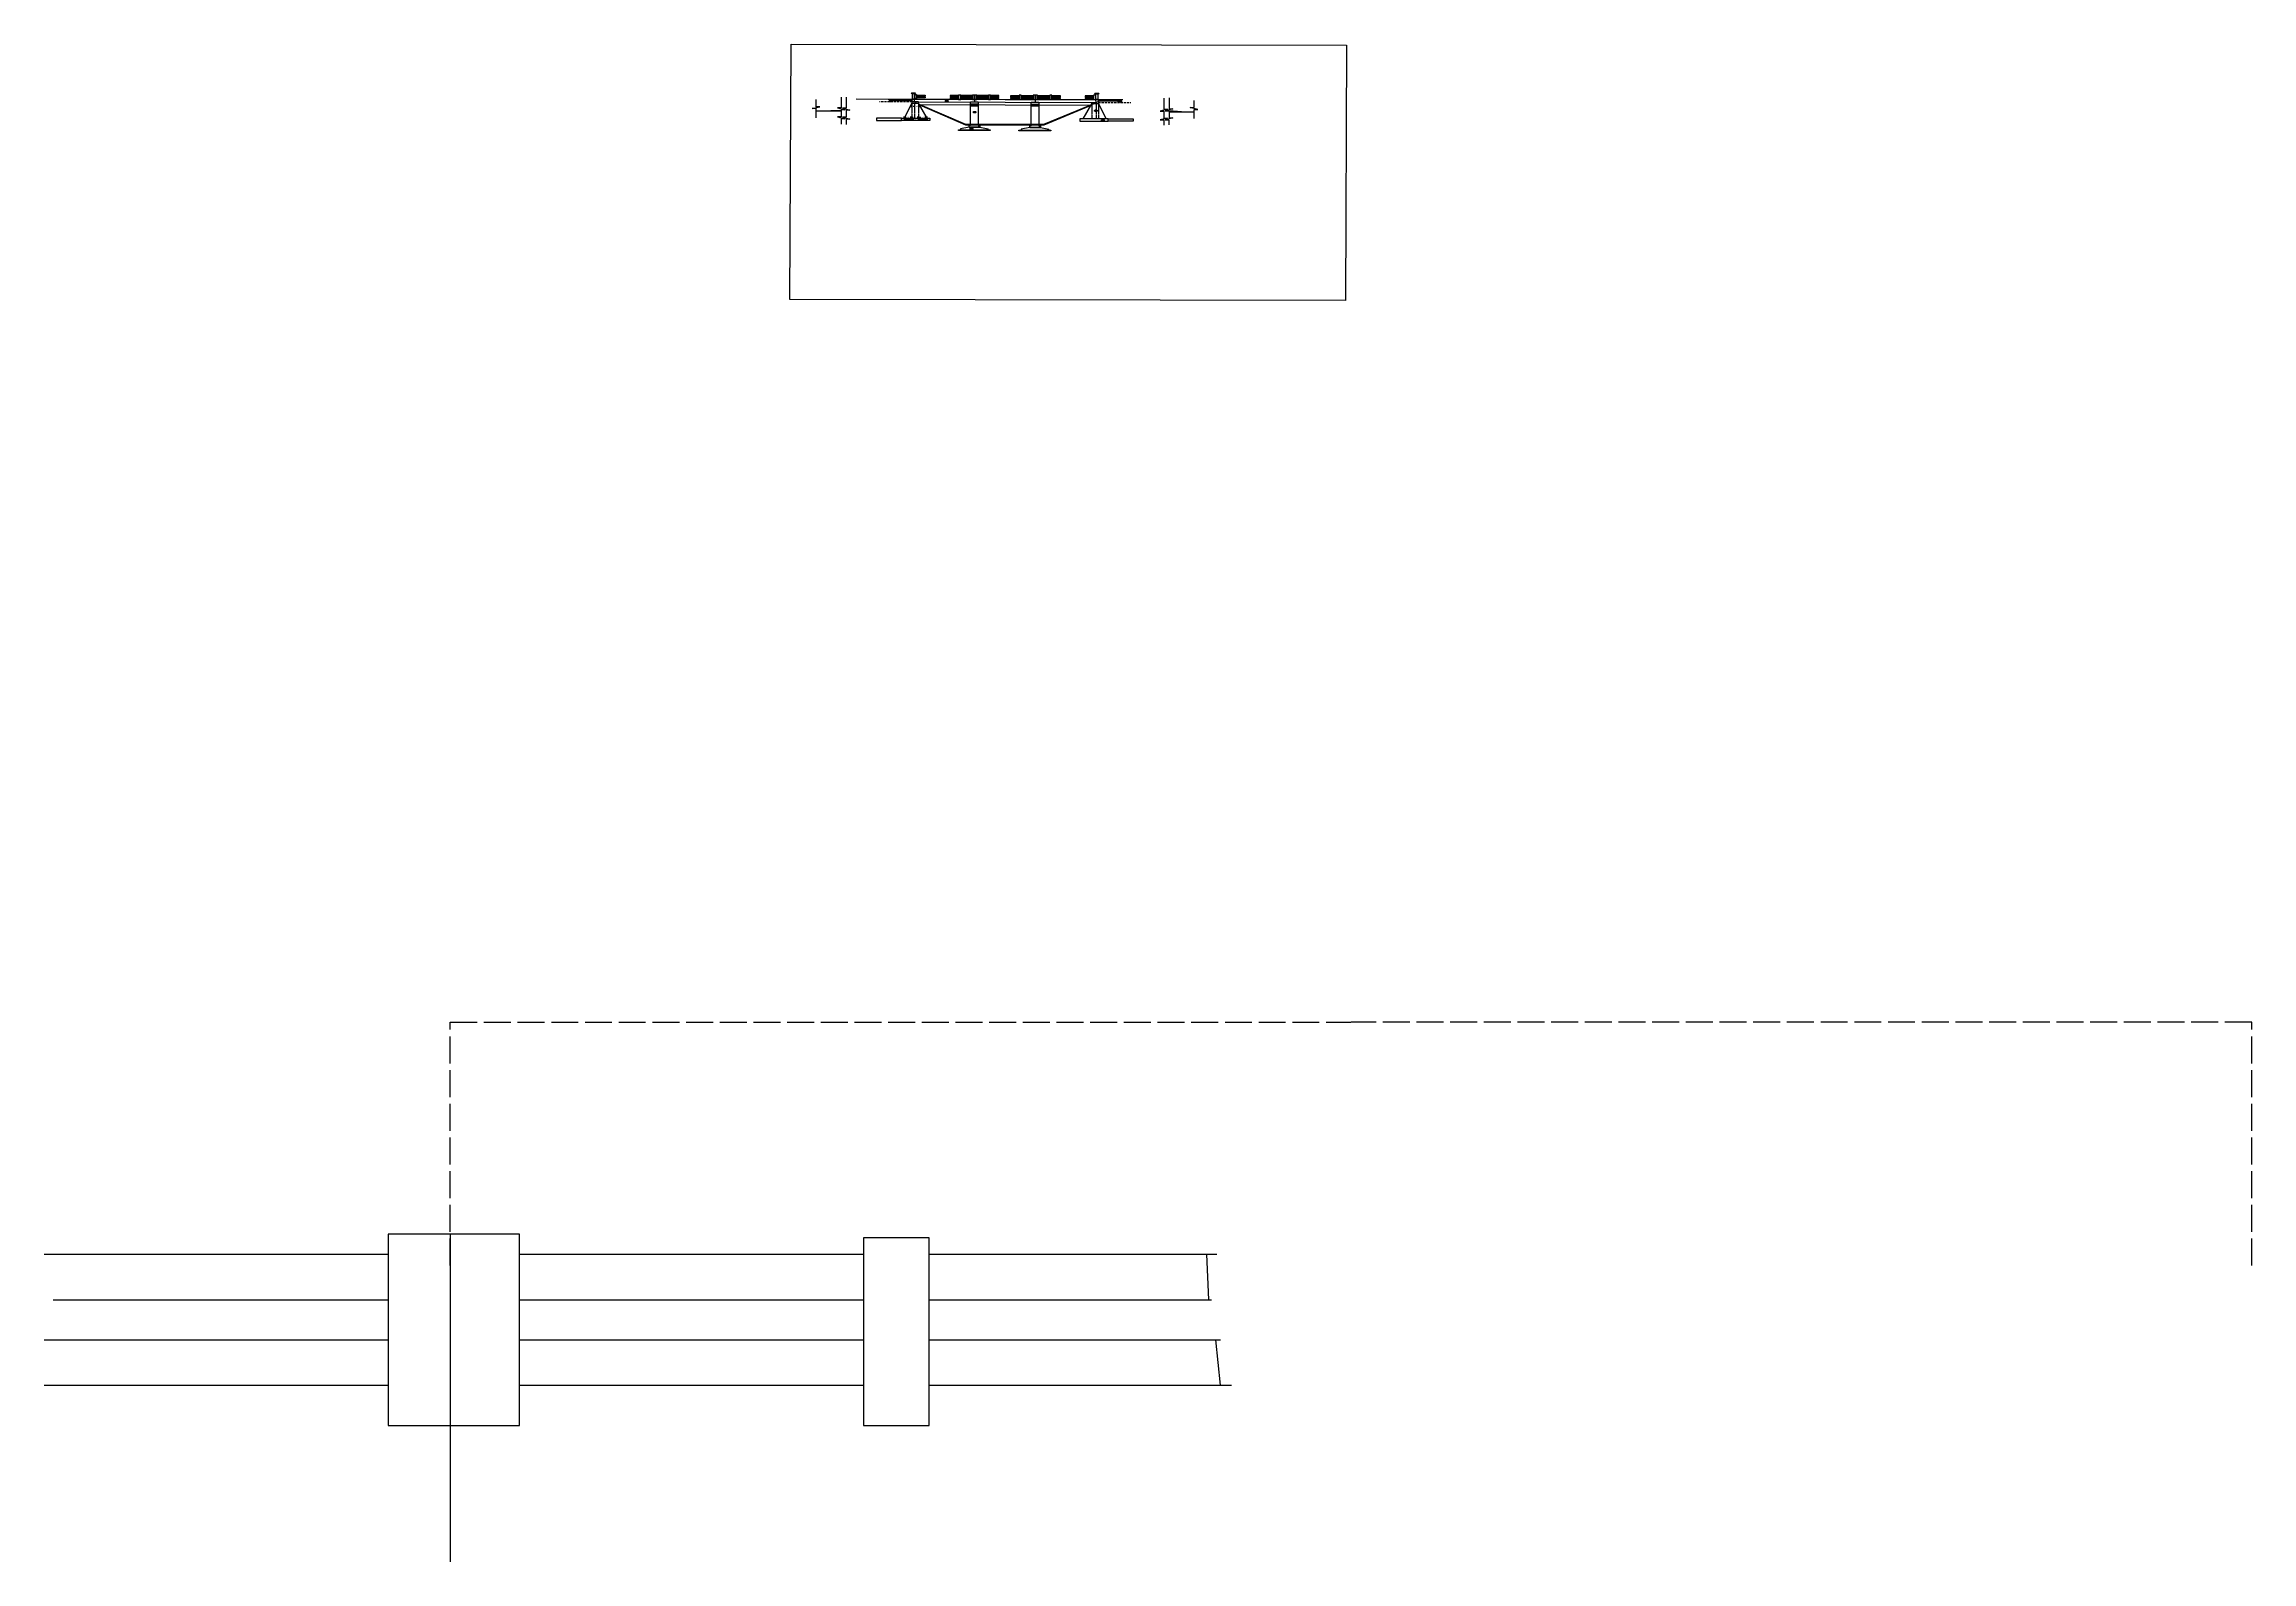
# Model space of a CAD drawing. Header units: inches. Extents: x 450 to 17534, y 459 to 10656.
# Drawn here: x 2787 to 17534, y 519 to 10656 of the extents above; entities that cross this region are included whole.
import ezdxf

# ---------------------------------------------------------------- set-up
doc = ezdxf.new("R2010")
doc.units = ezdxf.units.IN
doc.header["$LTSCALE"] = 15
doc.header["$MEASUREMENT"] = 0
for name, pattern in [('ACAD_ISO02W100', [15, 12, -3]), ('DASHDOT', [1, 0.5, -0.25, 0, -0.25]), ('HIDDEN', [9.525, 6.35, -3.175])]:
    doc.linetypes.add(name, pattern=pattern)
for name, color, linetype in [('DIMENSION', 255, 'Continuous'), ('DRAWING', 7, 'Continuous'), ('HATCH', 7, 'Continuous')]:
    doc.layers.add(name, color=color, linetype=linetype)
doc.styles.get("Standard").update_dxf_attribs({"font": 'arial.ttf'})
doc.dimstyles.new('dig', dxfattribs={"dimtxt": 0.1875, "dimasz": 0.18, "dimexe": 0.18, "dimexo": 0.0625, "dimgap": 0.09, "dimtad": 0, "dimtih": 1, "dimtoh": 1, "dimdec": 4, "dimzin": 0, "dimdsep": 46, "dimtxsty": 'Standard', "dimblk": 'ARCHTICK', "dimcen": 0.09, "dimadec": 0, "dimazin": 0, "dimtfac": 1, "dimtdec": 4, "dimtofl": 0, "dimtmove": 0, "dimatfit": 3, "dimldrblk": 'ARCHTICK', "dimfxl": 1, "dimtolj": 1, "dimtzin": 0, "dimarcsym": 0})
doc.dimstyles.get("Standard").update_dxf_attribs({"dimtxt": 0.18, "dimasz": 0.18, "dimexe": 0.18, "dimexo": 0.0625, "dimgap": 0.09, "dimtad": 0, "dimtih": 1, "dimtoh": 1, "dimdec": 4, "dimzin": 0, "dimdsep": 46, "dimtxsty": 'Standard', "dimcen": 0.09, "dimadec": 0, "dimazin": 0, "dimtfac": 1, "dimtdec": 4, "dimtofl": 0, "dimtmove": 0, "dimatfit": 3, "dimfxl": 1, "dimtolj": 1, "dimtzin": 0, "dimarcsym": 0})
picture_1 = doc.add_image_def('image1.jpg', size_in_pixel=(6644, 4788))
pattern_1 = [(50, (-3682.38783, -2310.89719), (0.1191491726, -0.010424202), [0.0124587816, -0.1370465973]), (355, (-3682.38783, -2310.89719), (-0.0230489674, 0.1249519666), [0.0099670253, -0.109637278]), (100.4514, (-3682.3779, -2310.89806), (0.0961002937, 0.1145276888), [0.0105883347, -0.1164716857]), (46.1842, (-3682.38783, -2310.86396), (0.177286975, -0.0274955366), [0.0186881724, -0.205569896]), (96.6356, (-3682.37305, -2310.86626), (0.1552634466, 0.161817624), [0.0158825026, -0.1747075006]), (351.1842, (-3682.38783, -2310.86396), (0.15526332, 0.161817745), [0.014950538, -0.164455917]), (21, (-3682.37121, -2310.87227), (0.0991564611, -0.0668818776), [0.0124587816, -0.1370465973]), (326, (-3682.37121, -2310.87227), (0.0404188343, 0.1204598136), [0.0099670253, -0.109637278]), (71.4514, (-3682.36295, -2310.87784), (0.139575336, 0.0535778268), [0.0105883347, -0.1164716857]), (37.5, (-3682.387826, -2310.89719), (0.00201995975, 0.0552993575), [0, -0.1083083412, 0, -0.1112984487, 0, -0.1100525706]), (7.5, (-3682.387826, -2310.89719), (0.0437003454, 0.0655185249), [0, -0.0634567275, 0, -0.1058165848, 0, -0.0419445646]), (327.5, (-3682.42487, -2310.89719), (0.08867702843, -0.0037467496), [0, -0.0415292719, 0, -0.1295713284, 0, -0.1719311857]), (317.5, (-3682.44148, -2310.89719), (0.096877188, 0.0166291481), [0, -0.0539880535, 0, -0.0860486514, 0, -0.1220960594])]

# ---------------------------------------------------------------- blocks, each defined once
blk = doc.blocks.new('_ArchTick')
at = {"color": 0, "linetype": 'ByBlock', "const_width": 0.15}
blk.add_lwpolyline([(-0.5, -0.5), (0.5, 0.5)], dxfattribs=at)
blk = doc.blocks.new('*D2')
at = {"layer": 'Defpoints', "color": 0, "transparency": 16777216}
for p in [(220.79, 414.4), (222.17, 414.65), (222.17, 414.4)]:
    blk.add_point(p, dxfattribs=at)
at = {"layer": 'DIMENSION', "color": 0, "lineweight": -2, "transparency": 16777216}
for p, q in [((220.79, 414.46), (220.79, 414.83)), ((220.79, 414.65), (221.13, 414.65)), ((222.17, 414.65), (221.83, 414.65)), ((222.17, 414.46), (222.17, 414.83))]:
    blk.add_line(p, q, dxfattribs=at)
at = {"layer": 'DIMENSION', "color": 0, "lineweight": -2, "transparency": 16777216, "xscale": 0.18, "yscale": 0.18, "zscale": 0.18, "rotation": 180}
blk.add_blockref('_ArchTick', (220.79, 414.65), dxfattribs=at)
at = {"layer": 'DIMENSION', "color": 0, "lineweight": -2, "transparency": 16777216, "xscale": 0.18, "yscale": 0.18, "zscale": 0.18}
blk.add_blockref('_ArchTick', (222.17, 414.65), dxfattribs=at)
at = {"layer": 'DIMENSION', "color": 0, "transparency": 16777216, "insert": (221.48, 414.65), "char_height": 0.18, "attachment_point": 5}
blk.add_mtext('\\A1;1200', dxfattribs=at)
blk = doc.blocks.new('*D3')
at = {"layer": 'Defpoints', "color": 0, "transparency": 16777216}
for p in [(222.17, 414.66), (223.32, 414.66), (223.32, 414.64)]:
    blk.add_point(p, dxfattribs=at)
at = {"layer": 'DIMENSION', "color": 0, "lineweight": -2, "transparency": 16777216}
for p, q in [((222.17, 414.64), (222.4, 414.64)), ((222.17, 414.6), (222.17, 414.46)), ((223.32, 414.64), (223.1, 414.64)), ((223.32, 414.6), (223.32, 414.46))]:
    blk.add_line(p, q, dxfattribs=at)
at = {"layer": 'DIMENSION', "color": 0, "lineweight": -2, "transparency": 16777216, "xscale": 0.18, "yscale": 0.18, "zscale": 0.18, "rotation": 180}
blk.add_blockref('_ArchTick', (222.17, 414.64), dxfattribs=at)
at = {"layer": 'DIMENSION', "color": 0, "lineweight": -2, "transparency": 16777216, "xscale": 0.18, "yscale": 0.18, "zscale": 0.18}
blk.add_blockref('_ArchTick', (223.32, 414.64), dxfattribs=at)
at = {"layer": 'DIMENSION', "color": 0, "transparency": 16777216, "insert": (222.75, 414.64), "char_height": 0.18, "attachment_point": 5}
blk.add_mtext('\\A1;1000', dxfattribs=at)
blk = doc.blocks.new('*D4')
at = {"layer": 'Defpoints', "color": 0, "transparency": 16777216}
for p in [(223.32, 414.64), (224.92, 414.64), (224.92, 414.4)]:
    blk.add_point(p, dxfattribs=at)
at = {"layer": 'DIMENSION', "color": 0, "lineweight": -2, "transparency": 16777216}
for p, q in [((223.32, 414.64), (223.77, 414.64)), ((223.32, 414.58), (223.32, 414.46)), ((224.92, 414.64), (224.47, 414.64)), ((224.92, 414.46), (224.92, 414.82))]:
    blk.add_line(p, q, dxfattribs=at)
at = {"layer": 'DIMENSION', "color": 0, "lineweight": -2, "transparency": 16777216, "xscale": 0.18, "yscale": 0.18, "zscale": 0.18, "rotation": 180}
blk.add_blockref('_ArchTick', (223.32, 414.64), dxfattribs=at)
at = {"layer": 'DIMENSION', "color": 0, "lineweight": -2, "transparency": 16777216, "xscale": 0.18, "yscale": 0.18, "zscale": 0.18}
blk.add_blockref('_ArchTick', (224.92, 414.64), dxfattribs=at)
at = {"layer": 'DIMENSION', "color": 0, "transparency": 16777216, "insert": (224.12, 414.64), "char_height": 0.18, "attachment_point": 5}
blk.add_mtext('\\A1;1400', dxfattribs=at)
blk = doc.blocks.new('*D5')
at = {"layer": 'Defpoints', "color": 0, "transparency": 16777216}
for p in [(222.17, 417.44), (222.6, 417.5), (222.6, 417.44)]:
    blk.add_point(p, dxfattribs=at)
at = {"layer": 'DIMENSION', "color": 0, "lineweight": -2, "transparency": 16777216}
for p, q in [((222.17, 417.5), (221.99, 417.5)), ((222.6, 417.5), (222.6, 417.68)), ((222.6, 417.5), (222.78, 417.5))]:
    blk.add_line(p, q, dxfattribs=at)
at = {"layer": 'DIMENSION', "color": 0, "lineweight": -2, "transparency": 16777216, "xscale": 0.18, "yscale": 0.18, "zscale": 0.18}
blk.add_blockref('_ArchTick', (222.17, 417.5), dxfattribs=at)
at = {"layer": 'DIMENSION', "color": 0, "lineweight": -2, "transparency": 16777216, "xscale": 0.18, "yscale": 0.18, "zscale": 0.18, "rotation": 180}
blk.add_blockref('_ArchTick', (222.6, 417.5), dxfattribs=at)
at = {"layer": 'DIMENSION', "color": 0, "transparency": 16777216, "insert": (222.5, 417.5), "char_height": 0.18, "attachment_point": 5}
blk.add_mtext('\\A1;400', dxfattribs=at)
blk = doc.blocks.new('*D6')
at = {"layer": 'Defpoints', "color": 0, "transparency": 16777216}
for p in [(222.6, 417.5), (223.32, 417.67), (223.32, 417.46)]:
    blk.add_point(p, dxfattribs=at)
at = {"layer": 'DIMENSION', "color": 0, "lineweight": -2, "transparency": 16777216}
for p, q in [((222.6, 417.67), (222.42, 417.67)), ((222.6, 417.56), (222.6, 417.85)), ((223.32, 417.52), (223.32, 417.85)), ((223.32, 417.67), (223.5, 417.67))]:
    blk.add_line(p, q, dxfattribs=at)
at = {"layer": 'DIMENSION', "color": 0, "lineweight": -2, "transparency": 16777216, "xscale": 0.18, "yscale": 0.18, "zscale": 0.18}
blk.add_blockref('_ArchTick', (222.6, 417.67), dxfattribs=at)
at = {"layer": 'DIMENSION', "color": 0, "lineweight": -2, "transparency": 16777216, "xscale": 0.18, "yscale": 0.18, "zscale": 0.18, "rotation": 180}
blk.add_blockref('_ArchTick', (223.32, 417.67), dxfattribs=at)
at = {"layer": 'DIMENSION', "color": 0, "transparency": 16777216, "insert": (222.96, 417.67), "char_height": 0.18, "attachment_point": 5}
blk.add_mtext('\\A1;600', dxfattribs=at)
blk = doc.blocks.new('*D7')
at = {"layer": 'Defpoints', "color": 0, "transparency": 16777216}
for p in [(220.79, 414.4), (224.92, 414.4), (224.92, 414.12)]:
    blk.add_point(p, dxfattribs=at)
at = {"layer": 'DIMENSION', "color": 0, "lineweight": -2, "transparency": 16777216}
for p, q in [((220.79, 414.33), (220.79, 413.94)), ((220.79, 414.12), (222.49, 414.12)), ((224.92, 414.12), (223.21, 414.12)), ((224.92, 414.33), (224.92, 413.94))]:
    blk.add_line(p, q, dxfattribs=at)
at = {"layer": 'DIMENSION', "color": 0, "lineweight": -2, "transparency": 16777216, "xscale": 0.18, "yscale": 0.18, "zscale": 0.18, "rotation": 180}
blk.add_blockref('_ArchTick', (220.79, 414.12), dxfattribs=at)
at = {"layer": 'DIMENSION', "color": 0, "lineweight": -2, "transparency": 16777216, "xscale": 0.18, "yscale": 0.18, "zscale": 0.18}
blk.add_blockref('_ArchTick', (224.92, 414.12), dxfattribs=at)
at = {"layer": 'DIMENSION', "color": 0, "transparency": 16777216, "insert": (222.85, 414.12), "char_height": 0.18, "attachment_point": 5}
blk.add_mtext('\\A1;3600', dxfattribs=at)
blk = doc.blocks.new('*D33')
at = {"layer": 'Defpoints', "color": 0, "linetype": 'ACAD_ISO02W100', "transparency": 16777216}
for p in [(17534, 4124), (5499, 2499), (17534, 2499)]:
    blk.add_point(p, dxfattribs=at)
at = {"layer": 'DIMENSION', "color": 0, "linetype": 'ACAD_ISO02W100', "lineweight": -2, "transparency": 16777216}
for p, q in [((5499, 2499), (5499, 4124)), ((5500, 4124), (11516, 4124)), ((17534, 4124), (11517, 4124)), ((17534, 2499), (17534, 4124))]:
    blk.add_line(p, q, dxfattribs=at)
at = {"layer": 'DIMENSION', "color": 0, "linetype": 'ACAD_ISO02W100', "transparency": 16777216}
for points in [[(5500, 4124), (5500, 4124), (5499, 4124)], [(17534, 4124), (17534, 4124), (17534, 4124)]]:
    blk.add_solid(points, dxfattribs=at)
at = {"layer": 'DIMENSION', "color": 0, "linetype": 'ACAD_ISO02W100', "transparency": 16777216, "insert": (11517, 4124), "char_height": 0.18, "attachment_point": 5}
blk.add_mtext('\\A1;9680', dxfattribs=at)
blk = doc.blocks.new('S.L.B @ KM 123.254 RCC DETAIL-1....')
at = {"layer": 'HATCH', "linetype": 'HIDDEN'}
h = blk.add_hatch(dxfattribs=at)
h.set_pattern_fill('AR-CONC', color=256, scale=0.016612, style=0)
h.set_pattern_definition(pattern_1)
h.paths.add_polyline_path([(222.17115, 419.56109), (218.61847, 419.56109), (218.61847, 419.28955), (222.17115, 419.28955)])
h.paths.add_polyline_path([(218.61847, 419.56109), (218.05236, 419.56109), (218.05236, 419.01366), (218.61847, 419.01366)])
h = blk.add_hatch(dxfattribs=at)
h.set_pattern_fill('AR-CONC', color=256, scale=0.016612, style=0)
h.set_pattern_definition(pattern_1)
h.paths.add_polyline_path([(228.65403, 419.19643, 1), (228.18551, 419.19643, 1)])
h = blk.add_hatch(dxfattribs=at)
h.set_pattern_fill('AR-CONC', color=256, scale=0.016612, style=0)
h.set_pattern_definition([(50, (-3655.59125, -2313.64455), (0.1191491726, -0.010424202), [0.0124587816, -0.1370465973]), (355, (-3655.59125, -2313.64455), (-0.0230489674, 0.1249519666), [0.0099670253, -0.109637278]), (100.4514, (-3655.58132, -2313.64542), (0.0961002937, 0.1145276888), [0.0105883347, -0.1164716857]), (46.1842, (-3655.59125, -2313.61133), (0.177286975, -0.0274955366), [0.0186881724, -0.205569896]), (96.6356, (-3655.57648, -2313.61362), (0.1552634466, 0.161817624), [0.0158825026, -0.1747075006]), (351.1842, (-3655.59125, -2313.61133), (0.15526332, 0.161817745), [0.014950538, -0.164455917]), (21, (-3655.57464, -2313.61963), (0.0991564611, -0.0668818776), [0.0124587816, -0.1370465973]), (326, (-3655.57464, -2313.61963), (0.0404188343, 0.1204598136), [0.0099670253, -0.109637278]), (71.4514, (-3655.56638, -2313.6252), (0.139575336, 0.0535778268), [0.0105883347, -0.1164716857]), (37.5, (-3655.59125, -2313.64455), (0.00201995975, 0.0552993575), [0, -0.1083083412, 0, -0.1112984487, 0, -0.1100525706]), (7.5, (-3655.59125, -2313.64455), (0.0437003454, 0.0655185249), [0, -0.0634567275, 0, -0.1058165848, 0, -0.0419445646]), (327.5, (-3655.628294, -2313.64455), (0.08867702843, -0.0037467496), [0, -0.0415292719, 0, -0.1295713284, 0, -0.1719311857]), (317.5, (-3655.64491, -2313.64455), (0.096877188, 0.0166291481), [0, -0.0539880535, 0, -0.0860486514, 0, -0.1220960594])])
h.paths.add_polyline_path([(255.4506, 416.44907, 1), (254.98209, 416.44907, 1)])
h = blk.add_hatch(dxfattribs=at)
h.set_pattern_fill('AR-CONC', color=256, scale=0.016612, style=0)
h.set_pattern_definition([(130, (4160.23347, -2311.08293), (-0.1191491726, -0.010424202), [0.0124587816, -0.1370465973]), (185, (4160.23347, -2311.08293), (0.0230489674, 0.1249519666), [0.0099670253, -0.109637278]), (79.5486, (4160.22354, -2311.0838), (-0.0961002937, 0.1145276888), [0.0105883347, -0.1164716857]), (133.8158, (4160.23347, -2311.04971), (-0.177286975, -0.0274955366), [0.0186881724, -0.205569896]), (83.3644, (4160.2187, -2311.052), (-0.1552634466, 0.161817624), [0.0158825026, -0.1747075006]), (188.8158, (4160.23347, -2311.04971), (-0.15526332, 0.161817745), [0.014950538, -0.164455917]), (159, (4160.21685, -2311.05802), (-0.0991564611, -0.0668818776), [0.0124587816, -0.1370465973]), (214, (4160.21685, -2311.05802), (-0.0404188343, 0.1204598136), [0.0099670253, -0.109637278]), (108.5486, (4160.20859, -2311.06359), (-0.139575336, 0.0535778268), [0.0105883347, -0.1164716857]), (142.5, (4160.233466, -2311.082933), (-0.00201995975, 0.0552993575), [0, -0.1083083412, 0, -0.1112984487, 0, -0.1100525706]), (172.5, (4160.233466, -2311.082933), (-0.0437003454, 0.0655185249), [0, -0.0634567275, 0, -0.1058165848, 0, -0.0419445646]), (212.5, (4160.27051, -2311.082933), (-0.08867702843, -0.0037467496), [0, -0.0415292719, 0, -0.1295713284, 0, -0.1719311857]), (222.5, (4160.28712, -2311.08293), (-0.096877188, 0.0166291481), [0, -0.0539880535, 0, -0.0860486514, 0, -0.1220960594])])
h.paths.add_polyline_path([(255.67449, 419.37535), (255.67449, 419.1038), (259.22717, 419.1038), (259.22717, 419.37535)])
h.paths.add_polyline_path([(259.79328, 419.37535), (259.22717, 419.37535), (259.22717, 418.82791), (259.79328, 418.82791)])
h = blk.add_hatch(dxfattribs=at)
h.set_pattern_fill('AR-CONC', color=256, scale=0.016612, style=0)
h.set_pattern_definition([(50, (-3677.37385, -2314.04931), (0.1191491726, -0.010424202), [0.0124587816, -0.1370465973]), (355, (-3677.37385, -2314.0493), (-0.0230489674, 0.1249519666), [0.0099670253, -0.109637278]), (100.4514, (-3677.36392, -2314.05017), (0.0961002937, 0.1145276888), [0.0105883347, -0.1164716857]), (46.1842, (-3677.37385, -2314.01608), (0.177286975, -0.0274955366), [0.0186881724, -0.205569896]), (96.6356, (-3677.35908, -2314.01837), (0.1552634466, 0.161817624), [0.0158825026, -0.1747075006]), (351.1842, (-3677.37385, -2314.01608), (0.15526332, 0.161817745), [0.014950538, -0.164455917]), (21, (-3677.35724, -2314.02439), (0.0991564611, -0.0668818776), [0.0124587816, -0.1370465973]), (326, (-3677.35724, -2314.02439), (0.0404188343, 0.1204598136), [0.0099670253, -0.109637278]), (71.4514, (-3677.34898, -2314.02996), (0.139575336, 0.0535778268), [0.0105883347, -0.1164716857]), (37.5, (-3677.37385, -2314.049305), (0.00201995975, 0.0552993575), [0, -0.1083083412, 0, -0.1112984487, 0, -0.1100525706]), (7.5, (-3677.37385, -2314.049305), (0.0437003454, 0.0655185249), [0, -0.0634567275, 0, -0.1058165848, 0, -0.0419445646]), (327.5, (-3677.410894, -2314.049305), (0.08867702843, -0.0037467496), [0, -0.0415292719, 0, -0.1295713284, 0, -0.1719311857]), (317.5, (-3677.427506, -2314.049305), (0.096877188, 0.0166291481), [0, -0.0539880535, 0, -0.0860486514, 0, -0.1220960594])])
h.paths.add_polyline_path([(233.668, 416.04431, 1), (233.19949, 416.04431, 1)])
h = blk.add_hatch(dxfattribs=at)
h.set_pattern_fill('AR-CONC', color=256, scale=0.016612, style=0)
h.set_pattern_definition([(50, (-3654.33785, -2316.33405), (0.1191491726, -0.010424202), [0.0124587816, -0.1370465973]), (355, (-3654.33785, -2316.33405), (-0.0230489674, 0.1249519666), [0.0099670253, -0.109637278]), (100.4514, (-3654.32792, -2316.33492), (0.0961002937, 0.1145276888), [0.0105883347, -0.1164716857]), (46.1842, (-3654.33785, -2316.30083), (0.177286975, -0.0274955366), [0.0186881724, -0.205569896]), (96.6356, (-3654.32308, -2316.30312), (0.1552634466, 0.161817624), [0.0158825026, -0.1747075006]), (351.1842, (-3654.33785, -2316.30083), (0.15526332, 0.161817745), [0.014950538, -0.164455917]), (21, (-3654.32124, -2316.30913), (0.0991564611, -0.0668818776), [0.0124587816, -0.1370465973]), (326, (-3654.32124, -2316.30913), (0.0404188343, 0.1204598136), [0.0099670253, -0.109637278]), (71.4514, (-3654.31298, -2316.31471), (0.139575336, 0.0535778268), [0.0105883347, -0.1164716857]), (37.5, (-3654.337852, -2316.33405), (0.00201995975, 0.0552993575), [0, -0.1083083412, 0, -0.1112984487, 0, -0.1100525706]), (7.5, (-3654.33785, -2316.33405), (0.0437003454, 0.0655185249), [0, -0.0634567275, 0, -0.1058165848, 0, -0.0419445646]), (327.5, (-3654.374896, -2316.33405), (0.08867702843, -0.0037467496), [0, -0.0415292719, 0, -0.1295713284, 0, -0.1719311857]), (317.5, (-3654.39151, -2316.33405), (0.096877188, 0.0166291481), [0, -0.0539880535, 0, -0.0860486514, 0, -0.1220960594])])
h.paths.add_polyline_path([(256.704, 413.75957, 1), (256.23548, 413.75957, 1)])
h = blk.add_hatch(dxfattribs=at)
h.set_pattern_fill('AR-CONC', color=256, scale=0.016612, style=0)
h.set_pattern_definition([(50, (-3677.94107, -2318.70235), (0.1191491726, -0.010424202), [0.0124587816, -0.1370465973]), (355, (-3677.94107, -2318.70235), (-0.0230489674, 0.1249519666), [0.0099670253, -0.109637278]), (100.4514, (-3677.93114, -2318.70322), (0.0961002937, 0.1145276888), [0.0105883347, -0.1164716857]), (46.1842, (-3677.94107, -2318.66912), (0.177286975, -0.0274955366), [0.0186881724, -0.205569896]), (96.6356, (-3677.9263, -2318.67141), (0.1552634466, 0.161817624), [0.0158825026, -0.1747075006]), (351.1842, (-3677.94107, -2318.66912), (0.15526332, 0.161817745), [0.014950538, -0.164455917]), (21, (-3677.92445, -2318.67743), (0.0991564611, -0.0668818776), [0.0124587816, -0.1370465973]), (326, (-3677.92445, -2318.67743), (0.0404188343, 0.1204598136), [0.0099670253, -0.109637278]), (71.4514, (-3677.91619, -2318.683), (0.139575336, 0.0535778268), [0.0105883347, -0.1164716857]), (37.5, (-3677.941066, -2318.702346), (0.00201995975, 0.0552993575), [0, -0.1083083412, 0, -0.1112984487, 0, -0.1100525706]), (7.5, (-3677.941066, -2318.702346), (0.0437003454, 0.0655185249), [0, -0.0634567275, 0, -0.1058165848, 0, -0.0419445646]), (327.5, (-3677.97811, -2318.702346), (0.08867702843, -0.0037467496), [0, -0.0415292719, 0, -0.1295713284, 0, -0.1719311857]), (317.5, (-3677.99472, -2318.70235), (0.096877188, 0.0166291481), [0, -0.0539880535, 0, -0.0860486514, 0, -0.1220960594])])
h.paths.add_polyline_path([(233.10079, 411.39127, 1), (232.63227, 411.39127, 1)])
at = {"layer": 'DRAWING'}
for p, q in [((209.43758, 417.23142), (208.77635, 417.23142)), ((208.77635, 417.23142), (210.11928, 416.68579)), ((209.43758, 420.30703), (209.43758, 417.23142)), ((210.11928, 416.68579), (209.44796, 416.67927)), ((209.44796, 416.67927), (209.44796, 414.70951)), ((210.3496, 417.15747), (209.68837, 417.15747)), ((209.68837, 417.15747), (211.03129, 416.61185)), ((210.3496, 420.23309), (210.3496, 417.15747)), ((211.03129, 416.61185), (210.35997, 416.60533)), ((210.35997, 416.60533), (210.35997, 414.63557)), ((268.11651, 416.91055), (266.77358, 416.36492)), ((267.45528, 419.98616), (267.45528, 416.91055)), ((267.45528, 416.91055), (268.11651, 416.91055)), ((269.02853, 416.98449), (267.6856, 416.43886)), ((268.36729, 420.0601), (268.36729, 416.98449)), ((268.36729, 416.98449), (269.02853, 416.98449)), ((209.44796, 414.70951), (208.77837, 414.70951)), ((208.77837, 414.70951), (210.11882, 414.16153)), ((210.11882, 414.16153), (209.46093, 414.16153)), ((209.46093, 414.16153), (209.46093, 412.68797)), ((210.35997, 414.63557), (209.69039, 414.63557)), ((209.69039, 414.63557), (211.03084, 414.08759)), ((211.03084, 414.08759), (210.37295, 414.08759)), ((210.37295, 414.08759), (210.37295, 412.61403)), ((266.77358, 416.36492), (267.4449, 416.35841)), ((268.11449, 414.38864), (266.77404, 413.84067)), ((266.77404, 413.84067), (267.43193, 413.84067)), ((267.43193, 413.84067), (267.43193, 412.3671)), ((267.4449, 416.35841), (267.4449, 414.38864)), ((267.4449, 414.38864), (268.11449, 414.38864)), ((267.6856, 416.43886), (268.35692, 416.43235)), ((269.02651, 414.46258), (267.68605, 413.91461)), ((267.68605, 413.91461), (268.34394, 413.91461)), ((268.34394, 413.91461), (268.34394, 412.44104)), ((268.35692, 416.43235), (268.35692, 414.46258)), ((268.35692, 414.46258), (269.02651, 414.46258))]:
    blk.add_line(p, q, dxfattribs=at)
at = {"layer": 'DRAWING', "linetype": 'HIDDEN', "ltscale": 0.005}
for p, q in [((222.17115, 418.92653), (216.32101, 418.92653)), ((255.67449, 418.74079), (261.52463, 418.74079))]:
    blk.add_line(p, q, dxfattribs=at)
at = {"layer": 'DRAWING', "linetype": 'DASHDOT', "ltscale": 0.01}
for p, q in [((222.17115, 418.59555), (222.17115, 414.39605)), ((222.60417, 418.59555), (222.60417, 414.39605)), ((223.32498, 418.59555), (223.32498, 414.39605)), ((254.52066, 418.4098), (254.52066, 414.2103)), ((255.24147, 418.4098), (255.24147, 414.2103)), ((255.67449, 418.4098), (255.67449, 414.2103))]:
    blk.add_line(p, q, dxfattribs=at)
at = {"layer": 'DRAWING', "linetype": 'HIDDEN'}
for p, q in [((232.70862, 418.91497), (234.09853, 418.91497)), ((232.70862, 412.28591), (232.70862, 418.91497)), ((233.41998, 419.69559), (233.41998, 418.91497)), ((234.09853, 418.91497), (234.09853, 412.28591)), ((243.60384, 418.83121), (244.99375, 418.83121)), ((243.60384, 412.20215), (243.60384, 418.83121)), ((244.31519, 419.61183), (244.31519, 418.83121)), ((244.99375, 418.83121), (244.99375, 412.20215)), ((230.87149, 411.37761), (230.87149, 411.05404)), ((230.87149, 411.05404), (235.87705, 411.05404)), ((232.4291, 411.84499), (232.4291, 412.28591)), ((234.35306, 411.84499), (232.4291, 411.84499)), ((232.43415, 411.84499), (234.35306, 411.84499)), ((234.35306, 412.28591), (234.35306, 411.84499)), ((235.87705, 411.05404), (235.87705, 411.37761)), ((241.76671, 411.29385), (241.76671, 410.97028)), ((241.76671, 410.97028), (246.77227, 410.97028)), ((243.32431, 411.76123), (243.32431, 412.20215)), ((245.24828, 411.76123), (243.32431, 411.76123)), ((243.32937, 411.76123), (245.24828, 411.76123)), ((245.24828, 412.20215), (245.24828, 411.76123)), ((246.77227, 410.97028), (246.77227, 411.29385))]:
    blk.add_line(p, q, dxfattribs=at)
at = {"layer": 'DRAWING'}
for points in [[(222.26085, 421.27466), (222.01692, 421.27466), (222.14913, 421.51304), (222.73061, 421.51304), (222.83352, 421.27234), (222.60519, 421.27466)], [(230.92997, 420.41331), (233.04948, 420.41331), (233.04948, 420.69454), (230.92997, 420.69454)], [(233.84044, 420.41331), (235.90663, 420.41331), (235.90663, 420.69454), (233.84044, 420.69454)], [(241.8015, 420.38242), (243.94332, 420.38242), (243.94332, 420.66365), (241.8015, 420.66365)], [(244.74174, 420.38242), (246.93614, 420.38242), (246.93614, 420.66365), (244.74174, 420.66365)], [(255.22573, 421.17383), (254.98179, 421.17383), (255.114, 421.41221), (255.69548, 421.41221), (255.79839, 421.17151), (255.57006, 421.17383)], [(204.94621, 414.47637), (204.94621, 417.03632), (204.24658, 417.03632), (205.62216, 417.5607), (204.93355, 417.5607), (204.93355, 419.59045)], [(205.71315, 416.43494), (209.44796, 416.64183)], [(212.13803, 419.80159), (260.03543, 419.59559)], [(218.04755, 419.72495), (259.77745, 419.51895)], [(222.17115, 418.59555), (220.78598, 414.39605), (224.91572, 414.39605), (223.33428, 418.59555)], [(222.17115, 419.7046), (222.17115, 418.59555), (223.33428, 418.59555), (223.33428, 418.94483), (222.60234, 418.94483), (222.60519, 419.69973)], [(230.92997, 419.90998), (233.04948, 419.90998), (233.04948, 420.21112), (230.92997, 420.21112)], [(233.84044, 419.90998), (235.90663, 419.90998), (235.90663, 420.21112), (233.84044, 420.21112)], [(241.8015, 419.87909), (243.94332, 419.87909), (243.94332, 420.18023), (241.8015, 420.18023)], [(244.74174, 419.87909), (246.93614, 419.87909), (246.93614, 420.18023), (244.74174, 420.18023)], [(255.67449, 418.4098), (257.05966, 414.2103), (252.92992, 414.2103), (254.51136, 418.4098)], [(255.67449, 419.51885), (255.67449, 418.4098), (254.51136, 418.4098), (254.51136, 418.75908), (255.2433, 418.75908), (255.24045, 419.51398)], [(272.85866, 414.22944), (272.85866, 416.78939), (273.55829, 416.78939), (272.18272, 417.31378), (272.87133, 417.31378), (272.87133, 419.34352)], [(204.94621, 416.43494), (209.44796, 416.43494)], [(271.39675, 416.02946), (268.35692, 416.3949)], [(272.85866, 416.02946), (268.35692, 416.02946)]]:
    blk.add_lwpolyline(points, dxfattribs=at)
for points in [[(222.26085, 421.27466), (222.60519, 421.27466), (222.60519, 419.69973), (222.26085, 419.69973)], [(222.63673, 421.01763), (223.0086, 421.01763), (223.0086, 419.80931), (222.63673, 419.80931)], [(223.0086, 420.86112), (224.54127, 420.86112), (224.54127, 420.5799), (223.0086, 420.5799)], [(230.5581, 420.69454), (229.02544, 420.69454), (229.02544, 420.41331), (230.5581, 420.41331)], [(230.92997, 420.85104), (230.5581, 420.85104), (230.5581, 419.64272), (230.92997, 419.64272)], [(233.42135, 420.85104), (233.04948, 420.85104), (233.04948, 419.64272), (233.42135, 419.64272)], [(233.84044, 420.85104), (233.46857, 420.85104), (233.46857, 419.64272), (233.84044, 419.64272)], [(236.2785, 420.85104), (235.90663, 420.85104), (235.90663, 419.64272), (236.2785, 419.64272)], [(237.8113, 420.69454), (236.27864, 420.69454), (236.27864, 420.41331), (237.8113, 420.41331)], [(241.42962, 420.66365), (239.89696, 420.66365), (239.89696, 420.38242), (241.42962, 420.38242)], [(241.8015, 420.82015), (241.42962, 420.82015), (241.42962, 419.61183), (241.8015, 419.61183)], [(244.31519, 420.82015), (243.94332, 420.82015), (243.94332, 419.61183), (244.31519, 419.61183)], [(244.74174, 420.82015), (244.36987, 420.82015), (244.36987, 419.61183), (244.74174, 419.61183)], [(247.30801, 420.82015), (246.93614, 420.82015), (246.93614, 419.61183), (247.30801, 419.61183)], [(248.84386, 420.66365), (247.3112, 420.66365), (247.3112, 420.38242), (248.84386, 420.38242)], [(254.81817, 420.64274), (253.28551, 420.64274), (253.28551, 420.36151), (254.81817, 420.36151)], [(255.19005, 420.79924), (254.81817, 420.79924), (254.81817, 419.59092), (255.19005, 419.59092)], [(255.22573, 421.17383), (255.57006, 421.17383), (255.57006, 419.5989), (255.22573, 419.5989)], [(223.0086, 420.3777), (224.5414, 420.3777), (224.5414, 420.07656), (223.0086, 420.07656)], [(230.5581, 420.21112), (229.0253, 420.21112), (229.0253, 419.90998), (230.5581, 419.90998)], [(237.8113, 420.21112), (236.2785, 420.21112), (236.2785, 419.90998), (237.8113, 419.90998)], [(241.42962, 420.18023), (239.89682, 420.18023), (239.89682, 419.87909), (241.42962, 419.87909)], [(248.84386, 420.18023), (247.31106, 420.18023), (247.31106, 419.87909), (248.84386, 419.87909)], [(254.81817, 420.15932), (253.28537, 420.15932), (253.28537, 419.85818), (254.81817, 419.85818)]]:
    blk.add_lwpolyline(points, close=True, dxfattribs=at)
at = {"layer": 'DRAWING', "linetype": 'HIDDEN'}
for points in [[(218.04755, 419.72495), (222.17115, 419.72495), (222.17115, 419.56109), (218.04755, 419.56109)], [(218.61847, 419.56109), (218.05236, 419.56109), (218.05236, 419.01366), (218.61847, 419.01366)], [(222.17115, 419.56109), (218.61847, 419.56109), (218.61847, 419.28955), (222.17115, 419.28955)], [(232.70862, 418.38155), (234.09853, 418.38155), (234.09853, 417.77997), (232.70862, 417.77997)], [(243.60384, 418.29779), (244.99375, 418.29779), (244.99375, 417.69621), (243.60384, 417.69621)], [(259.79809, 419.53921), (255.67449, 419.53921), (255.67449, 419.37535), (259.79809, 419.37535)], [(255.67449, 419.37535), (259.22717, 419.37535), (259.22717, 419.1038), (255.67449, 419.1038)], [(259.22717, 419.37535), (259.79328, 419.37535), (259.79328, 418.82791), (259.22717, 418.82791)], [(220.3078, 414.39605), (215.82452, 414.39605), (215.82452, 413.65407), (220.3078, 413.65407)], [(220.3078, 414.39605), (225.40773, 414.39605), (225.40773, 413.67126), (220.3078, 413.67126)], [(257.42034, 414.2103), (252.3204, 414.2103), (252.3204, 413.48552), (257.42034, 413.48552)], [(257.42034, 414.2103), (261.90362, 414.2103), (261.90362, 413.46832), (257.42034, 413.46832)], [(230.50834, 411.05404), (236.2313, 411.05404), (236.2313, 410.845), (230.50834, 410.845)], [(241.40356, 410.97028), (247.12651, 410.97028), (247.12651, 410.76124), (241.40356, 410.76124)]]:
    blk.add_lwpolyline(points, close=True, dxfattribs=at)
at = {"layer": 'DRAWING', "linetype": 'DASHDOT', "ltscale": 0.001}
blk.add_lwpolyline([(221.41072, 419.70835), (223.57447, 418.23098)], dxfattribs=at)
at = {"layer": 'DRAWING', "linetype": 'Continuous'}
for points in [[(223.33428, 418.94483), (254.51136, 418.75908)], [(223.47133, 418.23159), (254.37492, 418.04747)], [(223.5056, 418.12982), (231.76487, 412.50689), (245.89912, 412.50689), (254.26122, 417.94596)], [(223.57447, 418.23098), (231.80257, 412.62926), (245.86282, 412.62926), (254.19449, 418.04855)]]:
    blk.add_lwpolyline(points, dxfattribs=at)
at = {"layer": 'DRAWING', "linetype": 'HIDDEN', "ltscale": 0.0001}
blk.add_lwpolyline([(254.19449, 418.04855), (256.41706, 419.53554)], dxfattribs=at)
at = {"layer": 'DRAWING', "linetype": 'HIDDEN'}
for points in [[(232.43415, 411.84499), (230.87149, 411.37761)], [(232.70862, 412.28591), (232.4291, 412.28591)], [(234.09853, 412.28591), (234.35306, 412.28591)], [(234.35306, 411.84499), (235.87705, 411.37761)], [(243.32937, 411.76123), (241.76671, 411.29385)], [(243.60384, 412.20215), (243.32431, 412.20215)], [(244.99375, 412.20215), (245.24828, 412.20215)], [(245.24828, 411.76123), (246.77227, 411.29385)]]:
    blk.add_lwpolyline(points, dxfattribs=at)
for centre in [(228.41977, 419.19643), (255.21634, 416.44907), (233.43375, 416.04431), (256.46974, 413.75957), (232.86653, 411.39127)]:
    blk.add_circle(centre, 0.23426, dxfattribs=at)
at = {"layer": 'DIMENSION'}
dim = blk.add_linear_dim(base=(222.60417, 417.5), p1=(222.17115, 417.4393), p2=(222.60417, 417.4393), text='400', dimstyle='dig', override={"dimse1": 1, "dimfxlon": 0}, dxfattribs=at)
dim.commit()
dim.dimension.update_dxf_attribs({"geometry": '*D5', "text_midpoint": (222.5, 417.5), "dimtype": 160})
for base, p1, p2, text, picture, middle in [((223.32498, 417.66805), (222.60417, 417.5), (223.32498, 417.45604), '600', '*D6', (222.96458, 417.66805)), ((222.17115, 414.65141), (220.78598, 414.39605), (222.17115, 414.39605), '1200', '*D2', (221.47857, 414.65141)), ((224.91572, 414.11931), (220.78598, 414.39605), (224.91572, 414.39605), '3600', '*D7', (222.85085, 414.11931)), ((223.32498, 414.64479), (222.17115, 414.66122), (223.32498, 414.66122), '1000', '*D3', (222.74807, 414.64479)), ((224.91572, 414.63987), (223.32498, 414.64479), (224.91572, 414.39605), '1400', '*D4', (224.12035, 414.63987))]:
    dim = blk.add_linear_dim(base=base, p1=p1, p2=p2, text=text, dimstyle='dig', dxfattribs=at)
    dim.commit()
    dim.dimension.update_dxf_attribs({"geometry": picture, "text_midpoint": middle})
at = {"layer": 'DRAWING'}
image = blk.add_image(picture_1, insert=(200.25243, 363.26486), size_in_units=(99.80892, 71.92732), rotation=-0.1677335, dxfattribs=dict(at, fade=30))
image.dxf.flags = 7

msp = doc.modelspace()

# ---------------------------------------------------------------- linework, layer by layer
at = {"layer": 'DRAWING'}
for points in [[(5085.93227, 1430.87583), (5961.68455, 1430.87583), (5961.68455, 2707.43418), (5085.93227, 2707.43418)], [(8260.53327, 1430.87583), (8698.40941, 1430.87583), (8698.40941, 2683.13507), (8260.53327, 2683.13507)]]:
    msp.add_lwpolyline(points, close=True, dxfattribs=at)
for points in [[(5499.48184, 2707.43418), (5499.48184, 519.47716)], [(2787.08355, 2573.78859), (5085.93227, 2573.78859)], [(5961.68455, 2573.78859), (8260.53327, 2573.78859)], [(8698.40941, 2573.78859), (10620.1984, 2573.78859)], [(10552.26356, 2573.78859), (10564.11315, 2270.04875)], [(2847.89945, 2270.04875), (5085.93227, 2270.04875)], [(5961.68455, 2270.04875), (8260.53327, 2270.04875)], [(8698.40941, 2270.04875), (10583.70855, 2270.04875)], [(2787.08355, 2002.75783), (5085.93227, 2002.75783)], [(5961.68455, 2002.75783), (8260.53327, 2002.75783)], [(8698.40941, 2002.75783), (10644.52445, 2002.75783)], [(10611.51203, 2002.75783), (10643.11077, 1699.01799)], [(2787.08355, 1699.01799), (5085.93227, 1699.01799)], [(5961.68455, 1699.01799), (8260.53327, 1699.01799)], [(8698.40941, 1699.01799), (10717.50415, 1699.01799)]]:
    msp.add_lwpolyline(points, dxfattribs=at)

# ---------------------------------------------------------------- block references
at = {"layer": 'DRAWING', "xscale": -37.17818727299891, "yscale": -23.72193207591886, "zscale": 37.17818727299891, "rotation": 180}
msp.add_blockref('S.L.B @ KM 123.254 RCC DETAIL-1....', (323.86893, 332.45907), dxfattribs=at)

# ---------------------------------------------------------------- dimensions: what is measured, and where the dimension line sits
at = {"layer": 'DIMENSION', "linetype": 'ACAD_ISO02W100'}
dim = msp.add_aligned_dim(p1=(5499.48184, 2499.02968), p2=(17534.13481, 2499.02968), distance=1624.79459, text='9680', dimstyle='Standard', dxfattribs=at)
dim.commit()
dim.dimension.update_dxf_attribs({"geometry": '*D33', "text_midpoint": (11516.80833, 4123.82427)})

doc.saveas('drawing.dxf')
